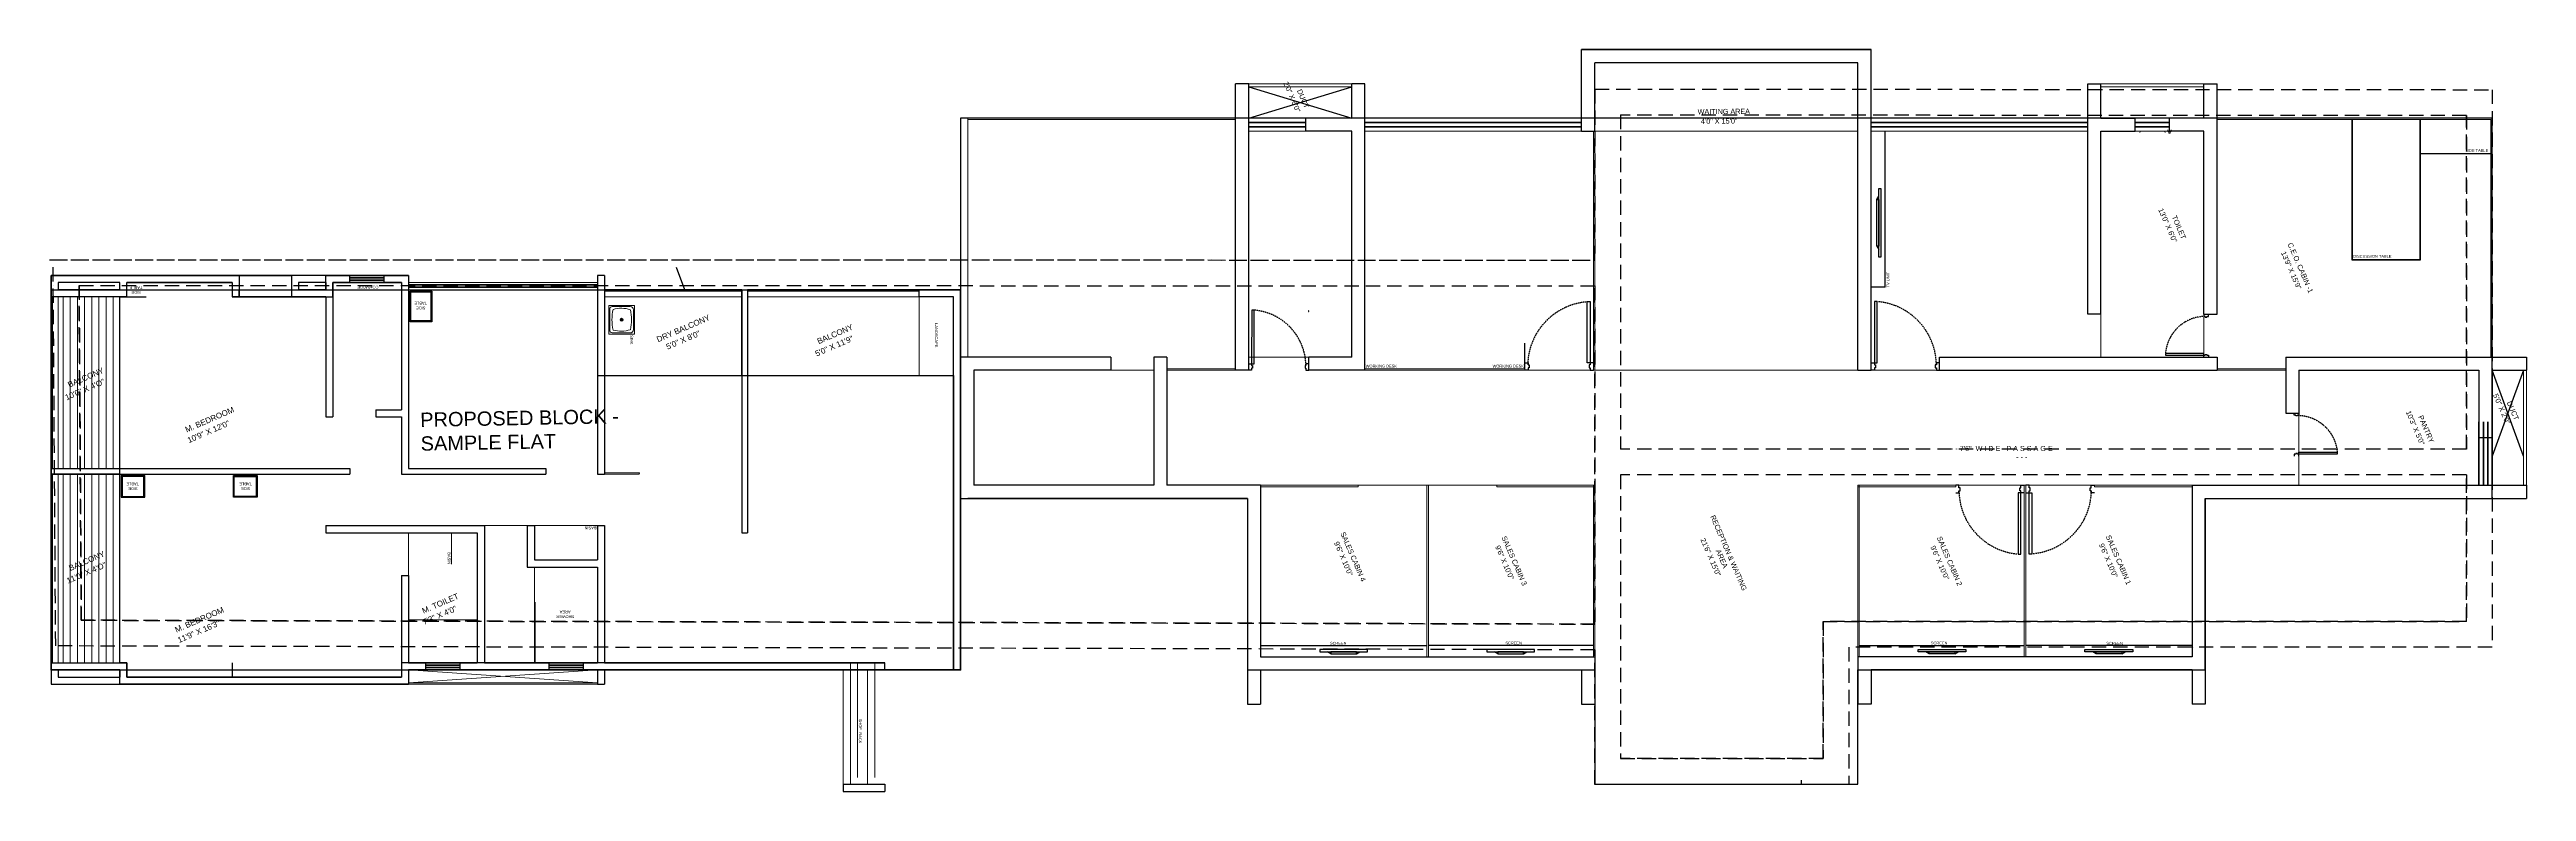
# Model space of a CAD drawing. Header units: inches. Extents: x -1279580 to -1184408, y -1638357 to -1580761.
# Drawn here: x -1276006 to -1232697, y -1638357 to -1625382 of the extents above; entities that cross this region are included whole.
import ezdxf

# ---------------------------------------------------------------- set-up
doc = ezdxf.new("R2010")
doc.units = ezdxf.units.IN
doc.header["$LTSCALE"] = 1000
for name, pattern in [('DASHED', [0.75, 0.5, -0.25]), ('DASHED2', [0.375, 0.25, -0.125]), ('HIDDEN', [0.375, 0.25, -0.125])]:
    doc.linetypes.add(name, pattern=pattern)
for name, color, linetype in [('ARCH .DWG.', 252, 'Continuous'), ('C LINE TEXT', 7, 'Continuous'), ('C02 Walls 01', 10, 'Continuous'), ('L01_INTERNAL_DOORS', 251, 'Continuous'), ('M01_FURNITURE', 14, 'Continuous'), ('SMA-SECTION', 7, 'Continuous'), ('TEXT', 7, 'Continuous'), ('U03_NOTES-GENERAL_SCALE_2', 4, 'Continuous'), ('U05_ROOM_NAMES-SCALE_2', 7, 'Continuous')]:
    doc.layers.add(name, color=color, linetype=linetype)
for name, color, linetype, lineweight in [('C06 Parapet Wall', 39, 'Continuous', 15), ('F03 Windows', 32, 'Continuous', 35), ('I03 Tile Drop', 250, 'Continuous', 9), ('L02 Handrails & Balustrades', 67, 'Continuous', 15), ('M01 Furniture', 14, 'Continuous', 9), ('M04 Sanitaryware', 174, 'Continuous', 9), ('U05 Room Names-Scale 2', 7, 'Continuous', 25), ('Y01 Hatching 01', 193, 'Continuous', 5), ('Z08 Structure above', 250, 'DASHED', 9)]:
    doc.layers.add(name, color=color, linetype=linetype, lineweight=lineweight)
doc.styles.get("Standard").update_dxf_attribs({"font": 'arial.ttf'})
doc.styles.add('vka-arial', font='arial.ttf')

# ---------------------------------------------------------------- blocks, each defined once
blk = doc.blocks.new('zw$C708')
at = {"layer": 'TEXT', "color": 10, "linetype": 'HIDDEN'}
for p, q in [((27019, 12159, -14614), (27018, 9168, -14614)), ((27018, 9168, -14614), (27019, 12159, -14614)), ((27019, 12159, -14614), (42709, 12148, -14614)), ((27019, 12159, -14614), (42709, 12148, -14614)), ((27094, 12159, -14614), (27094, 12159, -14614)), ((27219, 12159, -14614), (27219, 12159, -14614)), ((42709, 12148, 84566), (42708, 2400, -72916)), ((42709, 12148, -14614), (42708, 2400, 3815)), ((27018, 11709, -14614), (27019, 11709, -14614)), ((27019, 11959, -14614), (27019, 11959, -14614)), ((27469, 11708, -14614), (27468, 5864, -14614)), ((27469, 11708, -14614), (27468, 5864, -14614)), ((42259, 11699, -14614), (27469, 11700, -14614)), ((42259, 11699, 77300), (42258, 5863, -16980)), ((42258, 5863, -16980), (42259, 11699, -14614)), ((0, 9175, -14614), (27018, 9168, -14614)), ((108, 2421, -14614), (62, 9175, -14614)), ((62, 9175, -14614), (27018, 9168, -14614)), ((108, 2421, -14614), (62, 9175, -14614)), ((513, 9175, -14614), (512, 9178, -14614)), ((62, 8725, -14614), (66, 8725, -14614)), ((555, 2870, -14614), (516, 8725, -14614)), ((516, 8725, -14614), (27018, 8718, -14614)), ((516, 8725, -14614), (555, 2870, -14614)), ((27018, 8718, -14614), (27018, 2802, -14614)), ((27018, 2802, -14614), (27019, 8718, -14614)), ((42258, 5863, 77031), (27468, 5864, -219887)), ((42708, 5863, 86065), (42708, 5863, 86065)), ((42258, 5413, 77031), (27468, 5414, -219887)), ((27468, 5414, -14614), (27468, 450, -14614)), ((27468, 5414, -14614), (27468, 450, -4769)), ((42258, 5413, -24250), (42258, 2850, -65647)), ((42258, 2850, 3669), (42258, 5413, 77026)), ((27019, 2802, -14614), (555, 2870, -14614)), ((555, 2870, -14614), (27018, 2802, -14614)), ((42258, 2850, 3669), (31009, 2850, 15)), ((31009, 2850, 161), (31009, 450, 161)), ((31009, 450, 161), (31009, 2850, 161)), ((31009, 2850, 161), (42258, 2850, 3669)), ((27018, 2352, -14614), (108, 2421, -14614)), ((27018, 2352, -14614), (108, 2421, -14614)), ((27018, 2352, -14614), (27018, 0, -14614)), ((27018, 0, -14614), (27018, 2352, -14614)), ((42708, 2400, 3815), (31459, 2400, 161)), ((31459, 2400, 161), (31459, 0, 161)), ((42708, 2400, 3815), (31459, 2400, 161)), ((31459, 2400, 161), (31459, 0, 161)), ((37482, 2397, 2202), (37482, 2399, 2261)), ((37681, 2474, 2167), (37682, 2474, 2167)), ((37682, 2400, 2182), (37682, 2399, 2167)), ((31009, 450, 72714), (27468, 450, -4769)), ((27468, 450, -4769), (31009, 450, 161)), ((31459, 0, 82560), (27018, 0, -14614)), ((31459, 0, 161), (27018, 0, -14614)), ((30634, 0, 161), (30634, 75, 161))]:
    blk.add_line(p, q, dxfattribs=at)
at = {"layer": 'TEXT', "color": 10, "linetype": 'HIDDEN', "insert": (6479, 6501, -14614), "char_height": 250, "width": 4798.36, "attachment_point": 1, "rotation": 1.0244, "style": 'vka-arial'}
blk.add_mtext('PROPOSED BLOCK - SAMPLE FLAT', dxfattribs=at)
blk = doc.blocks.new('zw$5B4')
at = {"color": 252, "linetype": 'DASHED', "ltscale": 500}
for p, q in [((42680, 11775), (15900, 11775)), ((15900, 11775), (15900, 5125)), ((42680, 5125), (42680, 11775)), ((0, 2125), (0, 9025)), ((0, 9025), (3287, 9025)), ((0, 8772), (15900, 8772)), ((0, 2122), (0, 8772)), ((3287, 9025), (3287, 8775)), ((3287, 8775), (4200, 8775)), ((4200, 8775), (4800, 8775)), ((4800, 8775), (4800, 9025)), ((4800, 9025), (6250, 9025)), ((6250, 9025), (6250, 8775)), ((6250, 8775), (15900, 8775)), ((15900, 8775), (15902, 2126)), ((15900, 8772), (15900, 2122)), ((15900, 5125), (20915, 5125)), ((20915, 5125), (20915, 2125)), ((37665, 2125), (37665, 5125)), ((37665, 5125), (42680, 5125)), ((1200, 2125), (0, 2125)), ((15900, 2122), (0, 2122)), ((1200, 1875), (1200, 2125)), ((6250, 1875), (1200, 1875)), ((15900, 2125), (6250, 2125)), ((6250, 2125), (6250, 1875)), ((20915, 2125), (26990, 2125)), ((26990, 2125), (26990, 125)), ((31590, 2125), (37665, 2125)), ((31590, 125), (31590, 2125)), ((26990, 125), (31590, 125))]:
    blk.add_line(p, q, dxfattribs=at)
at = {"color": 252}
for p, q in [((15898, 2124), (15900, 5125)), ((15900, 5125), (16170, 5125)), ((15898, 2121), (15898, 2124)), ((15898, 2118), (15898, 2121)), ((15900, 2122), (15900, 2125))]:
    blk.add_line(p, q, dxfattribs=at)
at = {"layer": 'C LINE TEXT', "color": 252}
blk.add_line((11079, 8772), (10936, 9161), dxfattribs=at)
at = {"layer": 'C02 Walls 01', "color": 252, "linetype": 'DASHED2', "ltscale": 500}
for p, q in [((26760, 12975), (31820, 12975)), ((31820, 12975), (26760, 12975)), ((26760, 11545), (26760, 12975)), ((31590, 12745), (26990, 12745)), ((26990, 11545), (26990, 12745)), ((31590, 7365), (31590, 12745)), ((31820, 7365), (31820, 12975)), ((20710, 7365), (20710, 12375)), ((20940, 12375), (20710, 12375)), ((20940, 7365), (20940, 12375)), ((22740, 11775), (22740, 12375)), ((22970, 12375), (22740, 12375)), ((22970, 7365), (22970, 12375)), ((35610, 8345), (35610, 12375)), ((35610, 12375), (35840, 12375)), ((35840, 11775), (35840, 12375)), ((37640, 11775), (37640, 12375)), ((37640, 12375), (37870, 12375)), ((37870, 8345), (37870, 12375)), ((22740, 11775), (21940, 11775)), ((21940, 11545), (21940, 11775)), ((35840, 11775), (36440, 11775)), ((36440, 11545), (36440, 11775)), ((37040, 11545), (37040, 11775)), ((37640, 11775), (37040, 11775)), ((22740, 11545), (21940, 11545)), ((22740, 7595), (22740, 11545)), ((26760, 11545), (26990, 11545)), ((35840, 8345), (35840, 11545)), ((35840, 11545), (36440, 11545)), ((37640, 11545), (37040, 11545)), ((37640, 8345), (37640, 11545)), ((35840, 8345), (35610, 8345)), ((37640, 8345), (37870, 8345)), ((18530, 7595), (15900, 7595)), ((16130, 7365), (16130, 5355)), ((18530, 7365), (16130, 7365)), ((18530, 7595), (18530, 7365)), ((19280, 7595), (19280, 5355)), ((19510, 7595), (19280, 7595)), ((19510, 7595), (19510, 5355)), ((20940, 7365), (20710, 7365)), ((21990, 7365), (21990, 7595)), ((22740, 7595), (21990, 7595)), ((22970, 7365), (21990, 7365)), ((31590, 7365), (31820, 7365)), ((33020, 7595), (37870, 7595)), ((33020, 7365), (33020, 7595)), ((33020, 7365), (37870, 7365)), ((37870, 7595), (37870, 7365)), ((39070, 7595), (39070, 6615)), ((39070, 7595), (42680, 7595)), ((39300, 7365), (39300, 6615)), ((39300, 7365), (42450, 7365)), ((42450, 7365), (42450, 6185)), ((42680, 7595), (43280, 7595)), ((42680, 7365), (43280, 7365)), ((42680, 7365), (42680, 6185)), ((43280, 7595), (43280, 7365)), ((39070, 6615), (39300, 6615)), ((42680, 6185), (42450, 6185)), ((19280, 5355), (16130, 5355)), ((21145, 5355), (19510, 5355)), ((21145, 5355), (21145, 2355)), ((37435, 5355), (43280, 5355)), ((37435, 5355), (37435, 2355)), ((43280, 5355), (43280, 5125)), ((20915, 5125), (16025, 5125)), ((20915, 5125), (20915, 1525)), ((37665, 5125), (43280, 5125)), ((37665, 5125), (37665, 1525)), ((21145, 2355), (26990, 2355)), ((26990, 2355), (26990, 1525)), ((37435, 2355), (31590, 2355)), ((31590, 2355), (31590, 1525)), ((21145, 2125), (26760, 2125)), ((21145, 2125), (21145, 1525)), ((26760, 2125), (26760, 1525)), ((37435, 2125), (31820, 2125)), ((31820, 2125), (31820, 1525)), ((37435, 2125), (37435, 1525)), ((20915, 1525), (21145, 1525)), ((26760, 1525), (26990, 1525)), ((31820, 1525), (31590, 1525)), ((37665, 1525), (37435, 1525))]:
    blk.add_line(p, q, dxfattribs=at)
at = {"layer": 'C02 Walls 01', "color": 252}
for p, q in [((3287, 9025), (0, 9025)), ((0, 9025), (0, 8650)), ((1200, 8900), (125, 8900)), ((125, 8900), (125, 8775)), ((1200, 8775), (125, 8775)), ((1200, 8775), (1200, 8900)), ((3162, 8900), (1325, 8900)), ((1325, 8650), (1325, 8900)), ((3162, 8900), (3162, 8650)), ((3287, 9025), (3287, 8650)), ((5225, 9025), (4200, 9025)), ((4200, 9025), (4200, 8650)), ((4800, 8900), (4325, 8900)), ((4325, 8900), (4325, 8775)), ((4800, 8775), (4325, 8775)), ((4800, 8900), (4800, 8775)), ((5225, 8900), (4925, 8900)), ((4925, 8900), (4925, 6550)), ((5225, 8900), (5225, 9025)), ((6250, 9025), (5825, 9025)), ((5825, 8900), (5825, 9025)), ((6125, 8900), (5825, 8900)), ((6125, 8900), (6125, 6675)), ((6250, 9025), (6250, 5650)), ((9675, 9025), (9550, 9025)), ((9550, 9025), (9550, 5550)), ((9675, 9025), (9675, 5550)), ((12075, 8775), (12075, 4525)), ((12075, 8775), (12175, 8775)), ((12175, 8775), (12175, 4525)), ((15175, 8650), (15175, 8775)), ((15900, 8775), (15175, 8775)), ((15900, 2125), (15900, 8775)), ((1325, 8650), (0, 8650)), ((3287, 8650), (3162, 8650)), ((4800, 8650), (4200, 8650)), ((4800, 8650), (4800, 6550)), ((15775, 8650), (15175, 8650)), ((15775, 2125), (15775, 8650)), ((4800, 6550), (4925, 6550)), ((5675, 6675), (6125, 6675)), ((5675, 6675), (5675, 6550)), ((5675, 6550), (6125, 6550)), ((6125, 6550), (6125, 5550)), ((0, 5650), (5225, 5650)), ((0, 5650), (0, 5550)), ((5225, 5650), (5225, 5550)), ((6250, 5650), (8650, 5650)), ((8650, 5650), (8650, 5550)), ((0, 5550), (5225, 5550)), ((6125, 5550), (8650, 5550)), ((9550, 5550), (9675, 5550)), ((4800, 4650), (7575, 4650)), ((4800, 4650), (4800, 4525)), ((4800, 4525), (7450, 4525)), ((7450, 4525), (7450, 2250)), ((7575, 4650), (7575, 2250)), ((8325, 4650), (8450, 4650)), ((8325, 4650), (8325, 3925)), ((8450, 4650), (8450, 4050)), ((9550, 4650), (9675, 4650)), ((9550, 4650), (9550, 4050)), ((9675, 4650), (9675, 2250)), ((12075, 4525), (12175, 4525)), ((8325, 3925), (9550, 3925)), ((8450, 4050), (9550, 4050)), ((9550, 3925), (9550, 2250)), ((6125, 3775), (6250, 3775)), ((6125, 3775), (6125, 2000)), ((6250, 3775), (6250, 2250)), ((0, 2250), (1325, 2250)), ((0, 2250), (0, 1875)), ((1325, 2250), (1325, 2000)), ((6250, 2250), (6550, 2250)), ((6550, 2125), (6550, 2250)), ((7150, 2250), (7450, 2250)), ((7150, 2125), (7150, 2250)), ((7575, 2250), (8706, 2250)), ((8706, 2125), (8706, 2250)), ((9306, 2250), (9550, 2250)), ((9306, 2125), (9306, 2250)), ((9675, 2250), (14575, 2250)), ((14575, 2125), (14575, 2250)), ((0, 1875), (6250, 1875)), ((125, 2125), (1200, 2125)), ((125, 2125), (125, 2000)), ((125, 2000), (1200, 2000)), ((1200, 2125), (1200, 2000)), ((1325, 2000), (6125, 2000)), ((6250, 2125), (6550, 2125)), ((6250, 2125), (6250, 1875)), ((7150, 2125), (8706, 2125)), ((9306, 2125), (9550, 2125)), ((9550, 2125), (9550, 1875)), ((9550, 1875), (9675, 1875)), ((9675, 2125), (14575, 2125)), ((9675, 2125), (9675, 1875)), ((15900, 2125), (15775, 2125)), ((13850, 125), (14575, 125)), ((13850, 125), (13850, 0)), ((13850, 0), (14575, 0)), ((14575, 125), (14575, 0))]:
    blk.add_line(p, q, dxfattribs=at)
at = {"layer": 'C06 Parapet Wall', "color": 252, "linetype": 'DASHED2', "ltscale": 500}
for p, q in [((20940, 12375), (22740, 12375)), ((20940, 12325), (22740, 12325)), ((37640, 12375), (35840, 12375)), ((37640, 12325), (35840, 12325)), ((16025, 11775), (20710, 11775)), ((16025, 11775), (16025, 7595)), ((16025, 11750), (20710, 11750)), ((42680, 11775), (37870, 11775)), ((42680, 11775), (37870, 11775)), ((42655, 11750), (37870, 11750)), ((42655, 11750), (37870, 11750)), ((42655, 11750), (42655, 7595)), ((42655, 11750), (42655, 7595)), ((42680, 11775), (42680, 7595)), ((42680, 11775), (42680, 7595)), ((26965, 11545), (26965, 7365)), ((26990, 11545), (26990, 7365)), ((20710, 7390), (19510, 7390)), ((20710, 7365), (19510, 7365)), ((25765, 7390), (22970, 7390)), ((25765, 7365), (22970, 7365)), ((25765, 7390), (25765, 7365)), ((26990, 7365), (26965, 7365)), ((31590, 7365), (31615, 7365)), ((37870, 7390), (39070, 7390)), ((37870, 7365), (39070, 7365)), ((43230, 5355), (43230, 7365)), ((43280, 5355), (43280, 7365)), ((21145, 5355), (22855, 5355)), ((21145, 5330), (22855, 5330)), ((22855, 5355), (22855, 5330)), ((24055, 5355), (24080, 5355)), ((24055, 5355), (24055, 2355)), ((24080, 5355), (24080, 2355)), ((25280, 5355), (26990, 5355)), ((25280, 5355), (25280, 5330)), ((25280, 5330), (26990, 5330)), ((26965, 5355), (26965, 2355)), ((26990, 5355), (26990, 2355)), ((33300, 5355), (31590, 5355)), ((31590, 5355), (31590, 2355)), ((33300, 5330), (31590, 5330)), ((31615, 5355), (31615, 2355)), ((33300, 5355), (33300, 5330)), ((34525, 5355), (34500, 5355)), ((34500, 5355), (34500, 2355)), ((34525, 5355), (34525, 2355)), ((37435, 5355), (35725, 5355)), ((35725, 5355), (35725, 5330)), ((37435, 5330), (35725, 5330))]:
    blk.add_line(p, q, dxfattribs=at)
at = {"layer": 'C06 Parapet Wall', "color": 252}
for p, q in [((125, 8650), (125, 5650)), ((9675, 8650), (12075, 8650)), ((12175, 8650), (15175, 8650)), ((20710, 7390), (19510, 7390)), ((20710, 7365), (19510, 7365)), ((43230, 5865), (43230, 7365)), ((43280, 5865), (43280, 7365)), ((125, 5550), (125, 2250)), ((21145, 5355), (22855, 5355)), ((21145, 5330), (22855, 5330)), ((22855, 5355), (22855, 5330)), ((24055, 5355), (24080, 5355)), ((24055, 5355), (24055, 2355)), ((24080, 5355), (24080, 2355)), ((25280, 5355), (26990, 5355)), ((25280, 5355), (25280, 5330)), ((25280, 5330), (26990, 5330)), ((26965, 5355), (26965, 2355)), ((26990, 5355), (26990, 2355)), ((33300, 5355), (31590, 5355)), ((31590, 5355), (31590, 2355)), ((33300, 5330), (31590, 5330)), ((31615, 5355), (31615, 2355)), ((33300, 5355), (33300, 5330)), ((34525, 5355), (34500, 5355)), ((34500, 5355), (34500, 2355)), ((34525, 5355), (34525, 2355)), ((37435, 5355), (35725, 5355)), ((35725, 5355), (35725, 5330)), ((37435, 5330), (35725, 5330)), ((8450, 3312), (8450, 2250)), ((8462, 3312), (8462, 2250)), ((13975, 2247), (13975, 247)), ((14100, 2247), (14100, 247)), ((13850, 2125), (13850, 125)), ((13975, 2125), (13975, 125))]:
    blk.add_line(p, q, dxfattribs=at)
at = {"layer": 'Defpoints', "color": 252}
for p, q in [((0, 2125), (0, 9025)), ((0, 9025), (3287, 9025)), ((1325, 8650), (1325, 8900)), ((1325, 8900), (3162, 8900)), ((3162, 8900), (3162, 8650)), ((3287, 9025), (3287, 8775)), ((3287, 8775), (4200, 8775)), ((3287, 8650), (3287, 8775)), ((3287, 8775), (4200, 8775)), ((4200, 8775), (4800, 8775)), ((4200, 8775), (4200, 8650)), ((4800, 8775), (4800, 9025)), ((4800, 9025), (6250, 9025)), ((4925, 8650), (4925, 8900)), ((4925, 8900), (6125, 8900)), ((6125, 8900), (6125, 8775)), ((6125, 8775), (9550, 8775)), ((6250, 9025), (6250, 8775)), ((6250, 8775), (15900, 8775)), ((9550, 8775), (9550, 7275)), ((12075, 8775), (9675, 8775)), ((9675, 8775), (9675, 7275)), ((12075, 7275), (12075, 8775)), ((15175, 8775), (12175, 8775)), ((12175, 8775), (12175, 7275)), ((15175, 8650), (15175, 8775)), ((15900, 8775), (15902, 2126)), ((1200, 8650), (0, 8650)), ((0, 8650), (0, 5650)), ((1200, 2250), (1200, 8650)), ((1200, 8650), (1325, 8650)), ((1200, 5650), (1200, 8650)), ((3162, 8650), (3287, 8650)), ((4200, 8650), (4925, 8650)), ((15775, 8650), (15175, 8650)), ((15775, 7275), (15775, 8650)), ((9550, 7275), (15775, 7275)), ((9675, 7275), (12075, 7275)), ((12175, 7275), (15775, 7275)), ((15775, 7275), (15777, 2125)), ((0, 5650), (1200, 5650)), ((1200, 5550), (0, 5550)), ((0, 5550), (0, 2250)), ((1200, 2250), (1200, 5550)), ((0, 2250), (1200, 2250)), ((1325, 2250), (1200, 2250)), ((1325, 2000), (1325, 2250)), ((14575, 2250), (6125, 2250)), ((6125, 2250), (6125, 2000)), ((14575, 2125), (14575, 2250)), ((1200, 2125), (0, 2125)), ((1200, 1875), (1200, 2125)), ((6250, 1875), (1200, 1875)), ((6125, 2000), (1325, 2000)), ((15900, 2125), (6250, 2125)), ((6250, 2125), (6250, 1875)), ((15777, 2125), (14575, 2125))]:
    blk.add_line(p, q, dxfattribs=at)
at = {"layer": 'F03 Windows', "color": 252, "linetype": 'DASHED2', "ltscale": 500}
for p, q in [((21940, 11698), (20940, 11698)), ((22970, 11698), (26760, 11698)), ((35610, 11698), (31820, 11698)), ((36440, 11698), (37040, 11698)), ((21940, 11622), (20940, 11622)), ((22970, 11622), (26760, 11622)), ((35610, 11622), (31820, 11622)), ((36440, 11622), (37040, 11622)), ((42450, 5355), (42450, 6185)), ((42527, 6185), (42527, 5355)), ((42603, 6185), (42603, 5355)), ((42680, 5355), (42680, 6185))]:
    blk.add_line(p, q, dxfattribs=at)
at = {"layer": 'F03 Windows', "color": 252}
for p, q in [((21940, 11698), (20940, 11698)), ((22970, 11698), (26760, 11698)), ((35610, 11698), (31820, 11698)), ((21940, 11621), (20940, 11621)), ((22970, 11621), (26760, 11621)), ((35610, 11621), (31820, 11621)), ((3287, 9025), (4200, 9025)), ((5225, 9025), (5825, 9025)), ((5825, 8984), (5225, 8984)), ((5825, 8942), (5225, 8942)), ((5225, 8900), (5825, 8900)), ((9550, 8859), (6250, 8859)), ((9550, 8817), (6250, 8817)), ((3287, 8650), (4200, 8650)), ((42450, 5865), (42450, 6465)), ((42527, 6465), (42527, 5865)), ((42603, 6465), (42603, 5865)), ((6550, 2250), (7150, 2250)), ((7150, 2209), (6550, 2209)), ((7150, 2167), (6550, 2167)), ((8706, 2250), (9306, 2250)), ((9306, 2209), (8706, 2209)), ((9306, 2167), (8706, 2167)), ((6550, 2125), (7150, 2125)), ((8706, 2125), (9306, 2125))]:
    blk.add_line(p, q, dxfattribs=at)
at = {"layer": 'I03 Tile Drop', "color": 252, "linetype": 'DASHED2', "ltscale": 500}
for p, q in [((21940, 11775), (20940, 11775)), ((22970, 11775), (26760, 11775)), ((31820, 11775), (35610, 11775)), ((36440, 11775), (37040, 11775)), ((21940, 11545), (20940, 11545)), ((22970, 11545), (26760, 11545)), ((31590, 11545), (26990, 11545)), ((31820, 11545), (35610, 11545)), ((36440, 11545), (37040, 11545)), ((35840, 8345), (35840, 7595)), ((37640, 8345), (37640, 7595)), ((18530, 7365), (19280, 7365)), ((21990, 7595), (20940, 7595)), ((25765, 7365), (26965, 7365)), ((31590, 7365), (26990, 7365)), ((31820, 7365), (33020, 7365)), ((39300, 6615), (39300, 5355)), ((22855, 5355), (24055, 5355)), ((25280, 5355), (24080, 5355)), ((33300, 5355), (34500, 5355)), ((35725, 5355), (34525, 5355)), ((26990, 1525), (26990, 125)), ((31590, 1525), (31590, 125)), ((31590, 125), (26990, 125))]:
    blk.add_line(p, q, dxfattribs=at)
at = {"layer": 'I03 Tile Drop', "color": 252}
for p, q in [((21940, 11545), (20940, 11545)), ((22970, 11545), (26760, 11545)), ((31820, 11545), (35610, 11545)), ((6250, 8900), (9550, 8900)), ((6250, 8775), (9550, 8775)), ((1200, 8650), (1200, 5650)), ((15175, 8650), (15175, 7275)), ((37640, 8345), (37640, 7595)), ((21990, 7595), (20940, 7595)), ((25765, 7365), (26965, 7365)), ((31590, 7365), (26990, 7365)), ((31820, 7365), (33020, 7365)), ((12075, 7275), (9675, 7275)), ((12075, 7275), (9675, 7275)), ((12175, 7275), (15775, 7275)), ((39300, 6615), (39300, 5865)), ((1200, 5550), (1200, 2250)), ((22855, 5355), (24055, 5355)), ((25280, 5355), (24080, 5355)), ((33300, 5355), (34500, 5355)), ((35725, 5355), (34525, 5355)), ((6250, 3775), (6250, 4525)), ((7000, 4525), (7000, 3975)), ((8325, 4650), (7575, 4650)), ((9550, 4650), (8450, 4650)), ((9550, 4650), (8450, 4650)), ((8450, 3312), (8450, 3925)), ((6250, 3000), (7450, 3000)), ((14400, 2247), (14400, 247)), ((14275, 2125), (14275, 125)), ((14575, 2125), (15775, 2125))]:
    blk.add_line(p, q, dxfattribs=at)
at = {"layer": 'L01_INTERNAL_DOORS', "color": 252}
for p, q in [((20991, 8417), (20990, 7479)), ((21035, 7479), (21035, 8417)), ((26857, 7495), (26857, 8567)), ((26907, 8568), (26908, 7495)), ((31878, 8568), (31878, 7495)), ((31928, 7495), (31928, 8567)), ((37640, 8345), (37640, 8309)), ((37640, 8309), (37661, 8309)), ((37661, 8309), (37661, 8297)), ((37661, 8297), (37694, 8297)), ((37694, 8309), (37721, 8309)), ((37694, 8297), (37694, 8309)), ((37721, 8309), (37721, 8345)), ((20940, 7479), (20990, 7479)), ((20990, 7365), (20940, 7365)), ((20990, 7479), (21035, 7479)), ((20990, 7479), (20990, 7450)), ((20990, 7450), (21006, 7450)), ((20990, 7403), (20990, 7365)), ((21006, 7403), (20990, 7403)), ((21006, 7450), (21006, 7403)), ((21924, 7450), (21924, 7403)), ((21940, 7450), (21924, 7450)), ((21924, 7403), (21940, 7403)), ((21940, 7479), (21940, 7450)), ((21990, 7479), (21940, 7479)), ((21940, 7403), (21940, 7365)), ((21940, 7365), (21990, 7365)), ((25765, 7495), (25823, 7495)), ((25823, 7365), (25765, 7365)), ((25823, 7495), (25823, 7462)), ((25823, 7462), (25841, 7462)), ((25823, 7408), (25823, 7365)), ((25841, 7408), (25823, 7408)), ((25841, 7462), (25841, 7408)), ((26908, 7495), (26857, 7495)), ((26890, 7462), (26890, 7408)), ((26908, 7462), (26890, 7462)), ((26890, 7408), (26908, 7408)), ((26908, 7495), (26908, 7462)), ((26965, 7495), (26908, 7495)), ((26908, 7408), (26908, 7365)), ((26908, 7365), (26965, 7365)), ((31820, 7495), (31878, 7495)), ((31878, 7365), (31820, 7365)), ((31878, 7495), (31928, 7495)), ((31878, 7495), (31878, 7462)), ((31878, 7462), (31896, 7462)), ((31878, 7408), (31878, 7365)), ((31896, 7408), (31878, 7408)), ((31896, 7462), (31896, 7408)), ((32944, 7462), (32944, 7408)), ((32962, 7462), (32944, 7462)), ((32944, 7408), (32962, 7408)), ((32962, 7495), (32962, 7462)), ((33020, 7495), (32962, 7495)), ((32962, 7408), (32962, 7365)), ((32962, 7365), (33020, 7365)), ((37640, 7662), (36970, 7662)), ((36970, 7631), (37640, 7631)), ((37640, 7631), (37640, 7662)), ((37640, 7631), (37661, 7631)), ((37640, 7595), (37640, 7631)), ((37661, 7642), (37694, 7642)), ((37661, 7631), (37661, 7642)), ((37694, 7642), (37694, 7631)), ((37694, 7631), (37721, 7631)), ((37721, 7631), (37721, 7595)), ((39219, 6579), (39219, 6615)), ((39246, 6579), (39219, 6579)), ((39246, 6567), (39246, 6579)), ((39279, 6567), (39246, 6567)), ((39300, 6579), (39279, 6579)), ((39279, 6579), (39279, 6567)), ((39300, 6615), (39300, 6579)), ((39246, 5901), (39219, 5901)), ((39219, 5901), (39219, 5865)), ((39279, 5912), (39246, 5912)), ((39246, 5912), (39246, 5901)), ((39279, 5901), (39279, 5912)), ((39300, 5901), (39279, 5901)), ((39300, 5901), (39300, 5932)), ((39300, 5932), (39970, 5932)), ((39300, 5865), (39300, 5901)), ((39970, 5901), (39300, 5901)), ((33358, 5355), (33300, 5355)), ((33300, 5225), (33358, 5225)), ((33358, 5312), (33358, 5355)), ((33376, 5312), (33358, 5312)), ((33358, 5225), (33358, 5258)), ((33358, 5258), (33376, 5258)), ((33376, 5258), (33376, 5312)), ((34442, 5225), (34392, 5225)), ((34392, 5225), (34392, 4152)), ((34424, 5258), (34424, 5312)), ((34424, 5312), (34442, 5312)), ((34442, 5258), (34424, 5258)), ((34442, 5312), (34442, 5355)), ((34442, 5355), (34500, 5355)), ((34442, 5225), (34442, 5258)), ((34500, 5225), (34442, 5225)), ((34442, 4152), (34442, 5225)), ((34583, 5355), (34525, 5355)), ((34525, 5225), (34583, 5225)), ((34583, 5312), (34583, 5355)), ((34601, 5312), (34583, 5312)), ((34583, 5225), (34583, 5258)), ((34583, 5258), (34601, 5258)), ((34583, 5225), (34633, 5225)), ((34583, 4152), (34583, 5225)), ((34601, 5258), (34601, 5312)), ((34633, 5225), (34633, 4152)), ((35649, 5258), (35649, 5312)), ((35649, 5312), (35667, 5312)), ((35667, 5258), (35649, 5258)), ((35667, 5312), (35667, 5355)), ((35667, 5355), (35725, 5355)), ((35667, 5225), (35667, 5258)), ((35725, 5225), (35667, 5225))]:
    blk.add_line(p, q, dxfattribs=at)
at = {"layer": 'L01_INTERNAL_DOORS', "color": 252, "linetype": 'DASHED', "ltscale": 100}
for p, q in [((21035, 8417), (20991, 8417)), ((26857, 8567), (26907, 8568)), ((31928, 8567), (31878, 8568)), ((36970, 7662), (36970, 7631)), ((39970, 5932), (39970, 5901)), ((34392, 4152), (34442, 4152)), ((34633, 4152), (34583, 4152))]:
    blk.add_line(p, q, dxfattribs=at)
at = {"layer": 'L01_INTERNAL_DOORS', "color": 252, "linetype": 'DASHED', "ltscale": 0.05}
for centre, major_axis in [((20954, 7435), (9, -985)), ((31837, 7445), (10, -1126)), ((37671, 7605), (704, 6)), ((34483, 5275), (-10, 1126))]:
    blk.add_ellipse(centre, major_axis=major_axis, ratio=1, start_param=1.577257, end_param=3.043053, dxfattribs=at)
at = {"layer": 'L01_INTERNAL_DOORS', "color": 252, "linetype": 'DASHED', "ltscale": 0.05, "extrusion": (0, 0, -1)}
for centre, major_axis in [((26949, 7445), (-10, -1126)), ((39269, 5875), (-704, 6)), ((34542, 5275), (10, 1126))]:
    blk.add_ellipse(centre, major_axis=major_axis, ratio=1, start_param=1.577257, end_param=3.043053, dxfattribs=at)
at = {"layer": 'L02 Handrails & Balustrades', "color": 252}
for p, q in [((9675, 8775), (12075, 8775)), ((9675, 8750), (12075, 8750)), ((12175, 8775), (15175, 8775)), ((12175, 8750), (15175, 8750)), ((0, 8650), (0, 5650)), ((25, 8650), (25, 5650)), ((0, 5550), (0, 2250)), ((25, 5550), (25, 2250)), ((9550, 1900), (6250, 1900)), ((9550, 1875), (6250, 1875))]:
    blk.add_line(p, q, dxfattribs=at)
at = {"layer": 'M01 Furniture', "color": 252}
for p, q in [((9675, 5575), (10275, 5575)), ((9675, 5550), (10275, 5550))]:
    blk.add_line(p, q, dxfattribs=at)
blk.add_arc((10275, 5563), 12.5, 270, 90, dxfattribs=at)
at = {"layer": 'M01_FURNITURE', "color": 252}
for p, q in [((40226, 11750), (40226, 9300)), ((40231, 11750), (40231, 9305)), ((41421, 9305), (41421, 11750)), ((41426, 9300), (41426, 11750)), ((32070, 8820), (32070, 11545)), ((42655, 11150), (41426, 11150)), ((31921, 10351), (31956, 10409)), ((31921, 9538), (31956, 9480)), ((40226, 9300), (41426, 9300)), ((40231, 9305), (41421, 9305)), ((6275, 8213), (6275, 8750)), ((6275, 8750), (6655, 8750)), ((6290, 8228), (6290, 8735)), ((6290, 8735), (6640, 8735)), ((6640, 8735), (6640, 8228)), ((6655, 8750), (6655, 8213)), ((32070, 8820), (31820, 8820)), ((1325, 8650), (1662, 8650)), ((6655, 8213), (6275, 8213)), ((6640, 8228), (6290, 8228)), ((25765, 7390), (25765, 7840)), ((1637, 5526), (1225, 5526)), ((1225, 5526), (1225, 5146)), ((1622, 5511), (1240, 5511)), ((1240, 5511), (1240, 5161)), ((1622, 5161), (1622, 5511)), ((1637, 5146), (1637, 5526)), ((3187, 5146), (3187, 5526)), ((3187, 5526), (3600, 5526)), ((3202, 5161), (3202, 5511)), ((3202, 5511), (3585, 5511)), ((3585, 5511), (3585, 5161)), ((3600, 5526), (3600, 5146)), ((1225, 5146), (1637, 5146)), ((1240, 5161), (1622, 5161)), ((3600, 5146), (3187, 5146)), ((3585, 5161), (3202, 5161)), ((3163, 2250), (3163, 2000)), ((21145, 2555), (24055, 2555)), ((23018, 2480), (22181, 2480)), ((22181, 2480), (22181, 2444)), ((22181, 2444), (23018, 2444)), ((22375, 2409), (22317, 2444)), ((22825, 2444), (22375, 2444)), ((22375, 2444), (22375, 2409)), ((22375, 2409), (22825, 2409)), ((22825, 2409), (22825, 2444)), ((22825, 2409), (22883, 2444)), ((23018, 2444), (23018, 2480)), ((26965, 2555), (24080, 2555)), ((25937, 2480), (25100, 2480)), ((25100, 2480), (25100, 2444)), ((25100, 2444), (25937, 2444)), ((25294, 2409), (25236, 2444)), ((25744, 2444), (25294, 2444)), ((25294, 2444), (25294, 2409)), ((25294, 2409), (25744, 2409)), ((25744, 2409), (25744, 2444)), ((25744, 2409), (25802, 2444)), ((25937, 2444), (25937, 2480)), ((31615, 2555), (34500, 2555)), ((32643, 2444), (32643, 2480)), ((32643, 2480), (33480, 2480)), ((33480, 2444), (32643, 2444)), ((32836, 2409), (32778, 2444)), ((32836, 2409), (32836, 2444)), ((32836, 2444), (33286, 2444)), ((33286, 2409), (32836, 2409)), ((33286, 2444), (33286, 2409)), ((33286, 2409), (33344, 2444)), ((33480, 2480), (33480, 2444)), ((37435, 2555), (34525, 2555)), ((35561, 2444), (35561, 2480)), ((35561, 2480), (36398, 2480)), ((36398, 2444), (35561, 2444)), ((35755, 2409), (35697, 2444)), ((35755, 2409), (35755, 2444)), ((35755, 2444), (36205, 2444)), ((36205, 2409), (35755, 2409)), ((36205, 2444), (36205, 2409)), ((36205, 2409), (36263, 2444)), ((36398, 2480), (36398, 2444))]:
    blk.add_line(p, q, dxfattribs=at)
for points in [[(31956, 9345), (31956, 10545), (31992, 10545), (31992, 9345)], [(31921, 9538), (31921, 10351), (31956, 10351), (31956, 9538)]]:
    blk.add_lwpolyline(points, close=True, dxfattribs=at)
at = {"layer": 'M01_FURNITURE', "color": 252, "lineweight": 0}
blk.add_lwpolyline([(10200, 8000), (9752, 8000), (9752, 8500), (10200, 8500)], close=True, dxfattribs=at)
blk.add_lwpolyline([(10125, 8019), (9809, 8019, -0.487065), (9771, 8075), (9771, 8425, -0.487065), (9809, 8482), (10125, 8482, -0.414214), (10181, 8425), (10181, 8075, -0.414214)], format="xyb", close=True, dxfattribs=at)
blk.add_lwpolyline([(9989, 8450), (9989, 8450)], dxfattribs=at)
for radius in [25, 12.5]:
    blk.add_circle((9975, 8250), radius, dxfattribs=at)
for centre, radius, start, end in [((10569, 8250), 764, 166.2979, 193.7021), ((9967, 7938), 513, 71.875, 105.8628), ((9409, 8250), 739, 346.2979, 13.7021), ((9967, 8563), 513, 254.1372, 288.125)]:
    blk.add_arc(centre, radius, start, end, dxfattribs=at)
at = {"layer": 'M01_FURNITURE', "color": 252}
blk.add_arc((21990, 8400), 5, 90, 270, dxfattribs=at)
at = {"layer": 'M04 Sanitaryware', "color": 252}
for p, q in [((36538, 11545), (36942, 11545)), ((37009, 11540), (37009, 11570)), ((37069, 11540), (37009, 11540)), ((37029, 11510), (37029, 11540)), ((37049, 11510), (37029, 11510)), ((37049, 11510), (37049, 11540)), ((37069, 11540), (37069, 11570))]:
    blk.add_line(p, q, dxfattribs=at)
for centre, start, end in [((36538, 11525), 90, 180), ((36942, 11525), 0, 90)]:
    blk.add_arc(centre, 20, start, end, dxfattribs=at)
at = {"layer": 'Y01 Hatching 01', "color": 252, "lineweight": 0}
for p, q in [((210, 8650), (210, 5650)), ((335, 8650), (335, 5650)), ((460, 8650), (460, 5650)), ((585, 8650), (585, 5650)), ((710, 8650), (710, 5650)), ((835, 8650), (835, 5650)), ((960, 8650), (960, 5650)), ((1085, 8650), (1085, 5650)), ((210, 5550), (210, 2250)), ((335, 5550), (335, 2250)), ((460, 5550), (460, 2250)), ((585, 5550), (585, 2250)), ((710, 5550), (710, 2250)), ((835, 5550), (835, 2250)), ((960, 5550), (960, 2250)), ((1085, 5550), (1085, 2250))]:
    blk.add_line(p, q, dxfattribs=at)
at = {"layer": 'Z08 Structure above', "color": 252, "lineweight": -2, "ltscale": 200}
for p, q in [((20940, 11775), (22740, 12325)), ((20940, 12325), (22740, 11775)), ((43230, 5865), (42680, 7365)), ((43230, 7365), (42680, 5865))]:
    blk.add_line(p, q, dxfattribs=at)
at = {"layer": 'Z08 Structure above', "color": 252, "ltscale": 100}
for p, q in [((6250, 2125), (9550, 1900)), ((6250, 1900), (9550, 2125))]:
    blk.add_line(p, q, dxfattribs=at)
at = {"layer": 'U03_NOTES-GENERAL_SCALE_2', "color": 252, "style": 'vka-arial'}
for s, height, rotation, p in [('SIDE TABLE', 49.7, 0, (42211, 11184)), ('DISCUSSION TABLE', 49.73, 0, (40248, 9334)), ('TABLE', 50, 180, (1595, 8837)), ('SIDE ', 50, 180, (1567, 8754)), ('COMMODE ', 50, 180, (5723, 8845, 0)), ('TV UNIT', 50, 90, (32141, 8815)), ('TABLE', 50, 180, (6573, 8564)), ('SIDE ', 50, 180, (6544, 8480)), ('SINK', 50, 270, (10126, 7981)), ('LANDSCAPE', 50, 270, (15452, 8190)), ('WORKING DESK', 49.73, 0, (22984, 7414)), ('WORKING DESK', 49.73, 0, (25203, 7414)), ('TABLE', 50, 180, (1538, 5404)), ('SIDE ', 50, 180, (1510, 5320)), ('TABLE', 50, 180, (3511, 5404)), ('SIDE ', 50, 180, (3482, 5320)), ('BASIN', 50, 180, (9535, 4635)), ('BASIN', 50, 270, (6934, 4184)), ('SHOWER ', 50, 180, (9145, 3082)), ('AREA', 50, 180, (9082, 3165)), ('SCREEN', 49.7, 0, (22359, 2567)), ('SCREEN', 49.7, 0, (25427, 2571)), ('SCREEN', 49.7, 0, (32866, 2571)), ('SCREEN', 49.7, 0, (35934, 2567)), ('SHOE  RACK', 50, 270, (14122, 1272))]:
    blk.add_text(s, height=height, rotation=rotation, dxfattribs=at).set_placement(p)
at = {"layer": 'U05 Room Names-Scale 2', "color": 252, "style": 'vka-arial'}
for s, rotation, p in [('2\'0" X 6\'0"', 293.3355, (21541, 12390)), ('DUCT', 293.3355, (21780, 12257)), ('WAITING AREA ', 0.5769, (28789, 11842)), ('4\'0" X 15\'0"', 0.5769, (28845, 11675)), ('13\'0" X 6\'0"', 293.3355, (36840, 10176)), ('TOILET', 293.3355, (37076, 10051)), ('C.E.O. CABIN -1', 293.3355, (39101, 9573)), ('13\'9" X 15\'9"', 293.3355, (38985, 9421)), ('5\'0" X 2\'0"', 293.3355, (42693, 6934)), ('10\'3" X 5\'0"', 293.3355, (41168, 6635)), ('PANTRY', 293.3355, (41385, 6554)), ('DUCT', 293.3355, (42932, 6802)), ('RECEPTION & WAITING ', 293.3355, (29007, 4808)), ('9\'6" X 10\'0"', 293.3355, (22428, 4348)), ('SALES CABIN 4', 293.3355, (22539, 4513)), ('SALES CABIN 3', 293.3355, (25358, 4442)), ('21\'6" X 15\'0"', 293.3355, (28835, 4405)), ('SALES CABIN 2', 293.3355, (32968, 4438)), ('9\'6" X 10\'0"', 293.3355, (35803, 4315)), ('SALES CABIN 1', 293.3355, (35923, 4459)), ('9\'6" X 10\'0"', 293.3355, (25246, 4280)), ('AREA', 293.3355, (29102, 4210)), ('9\'6" X 10\'0"', 293.3355, (32856, 4275))]:
    blk.add_text(s, height=90, rotation=rotation, dxfattribs=at).set_placement(p)
for s, p in [('- - - 7\'6"  W I D E   P A S S A G E ', (33140, 5953)), ('- - -', (34357, 5803))]:
    blk.add_text(s, height=90, dxfattribs=at).set_placement(p)
at = {"layer": 'U05_ROOM_NAMES-SCALE_2', "color": 252}
for s, p in [('DRY BALCONY', (10612, 7854)), ('5\'0" X 8\'0"', (10779, 7724)), ('5\'0" X 11\'9"', (13384, 7604)), ('BALCONY', (13420, 7821)), ('BALCONY', (318, 7061)), ('10\'0" X 4\'O"', (269, 6838)), ('M. BEDROOM', (2370, 6277)), ('10\'9" X 12\'0"', (2409, 6091)), ('11\'0" X 4\'O" ', (295, 3634)), ('BALCONY', (335, 3854)), ('M. TOILET', (6510, 3108)), ('M. BEDROOM', (2190, 2777)), ('7\'3" X 4\'0"', (6522, 2911)), ('11\'9" X 16\'3"', (2237, 2595))]:
    blk.add_text(s, height=100, rotation=23.3355, dxfattribs=at).set_placement(p)

msp = doc.modelspace()

# ---------------------------------------------------------------- block references
at = {"layer": 'ARCH .DWG.'}
msp.add_blockref('zw$5B4', (-1275977.167, -1638357.265), dxfattribs=at)
at = {"layer": 'SMA-SECTION'}
msp.add_blockref('zw$C708', (-1276005.585, -1638232.647, 14614.49), dxfattribs=at)

doc.saveas('drawing.dxf')
